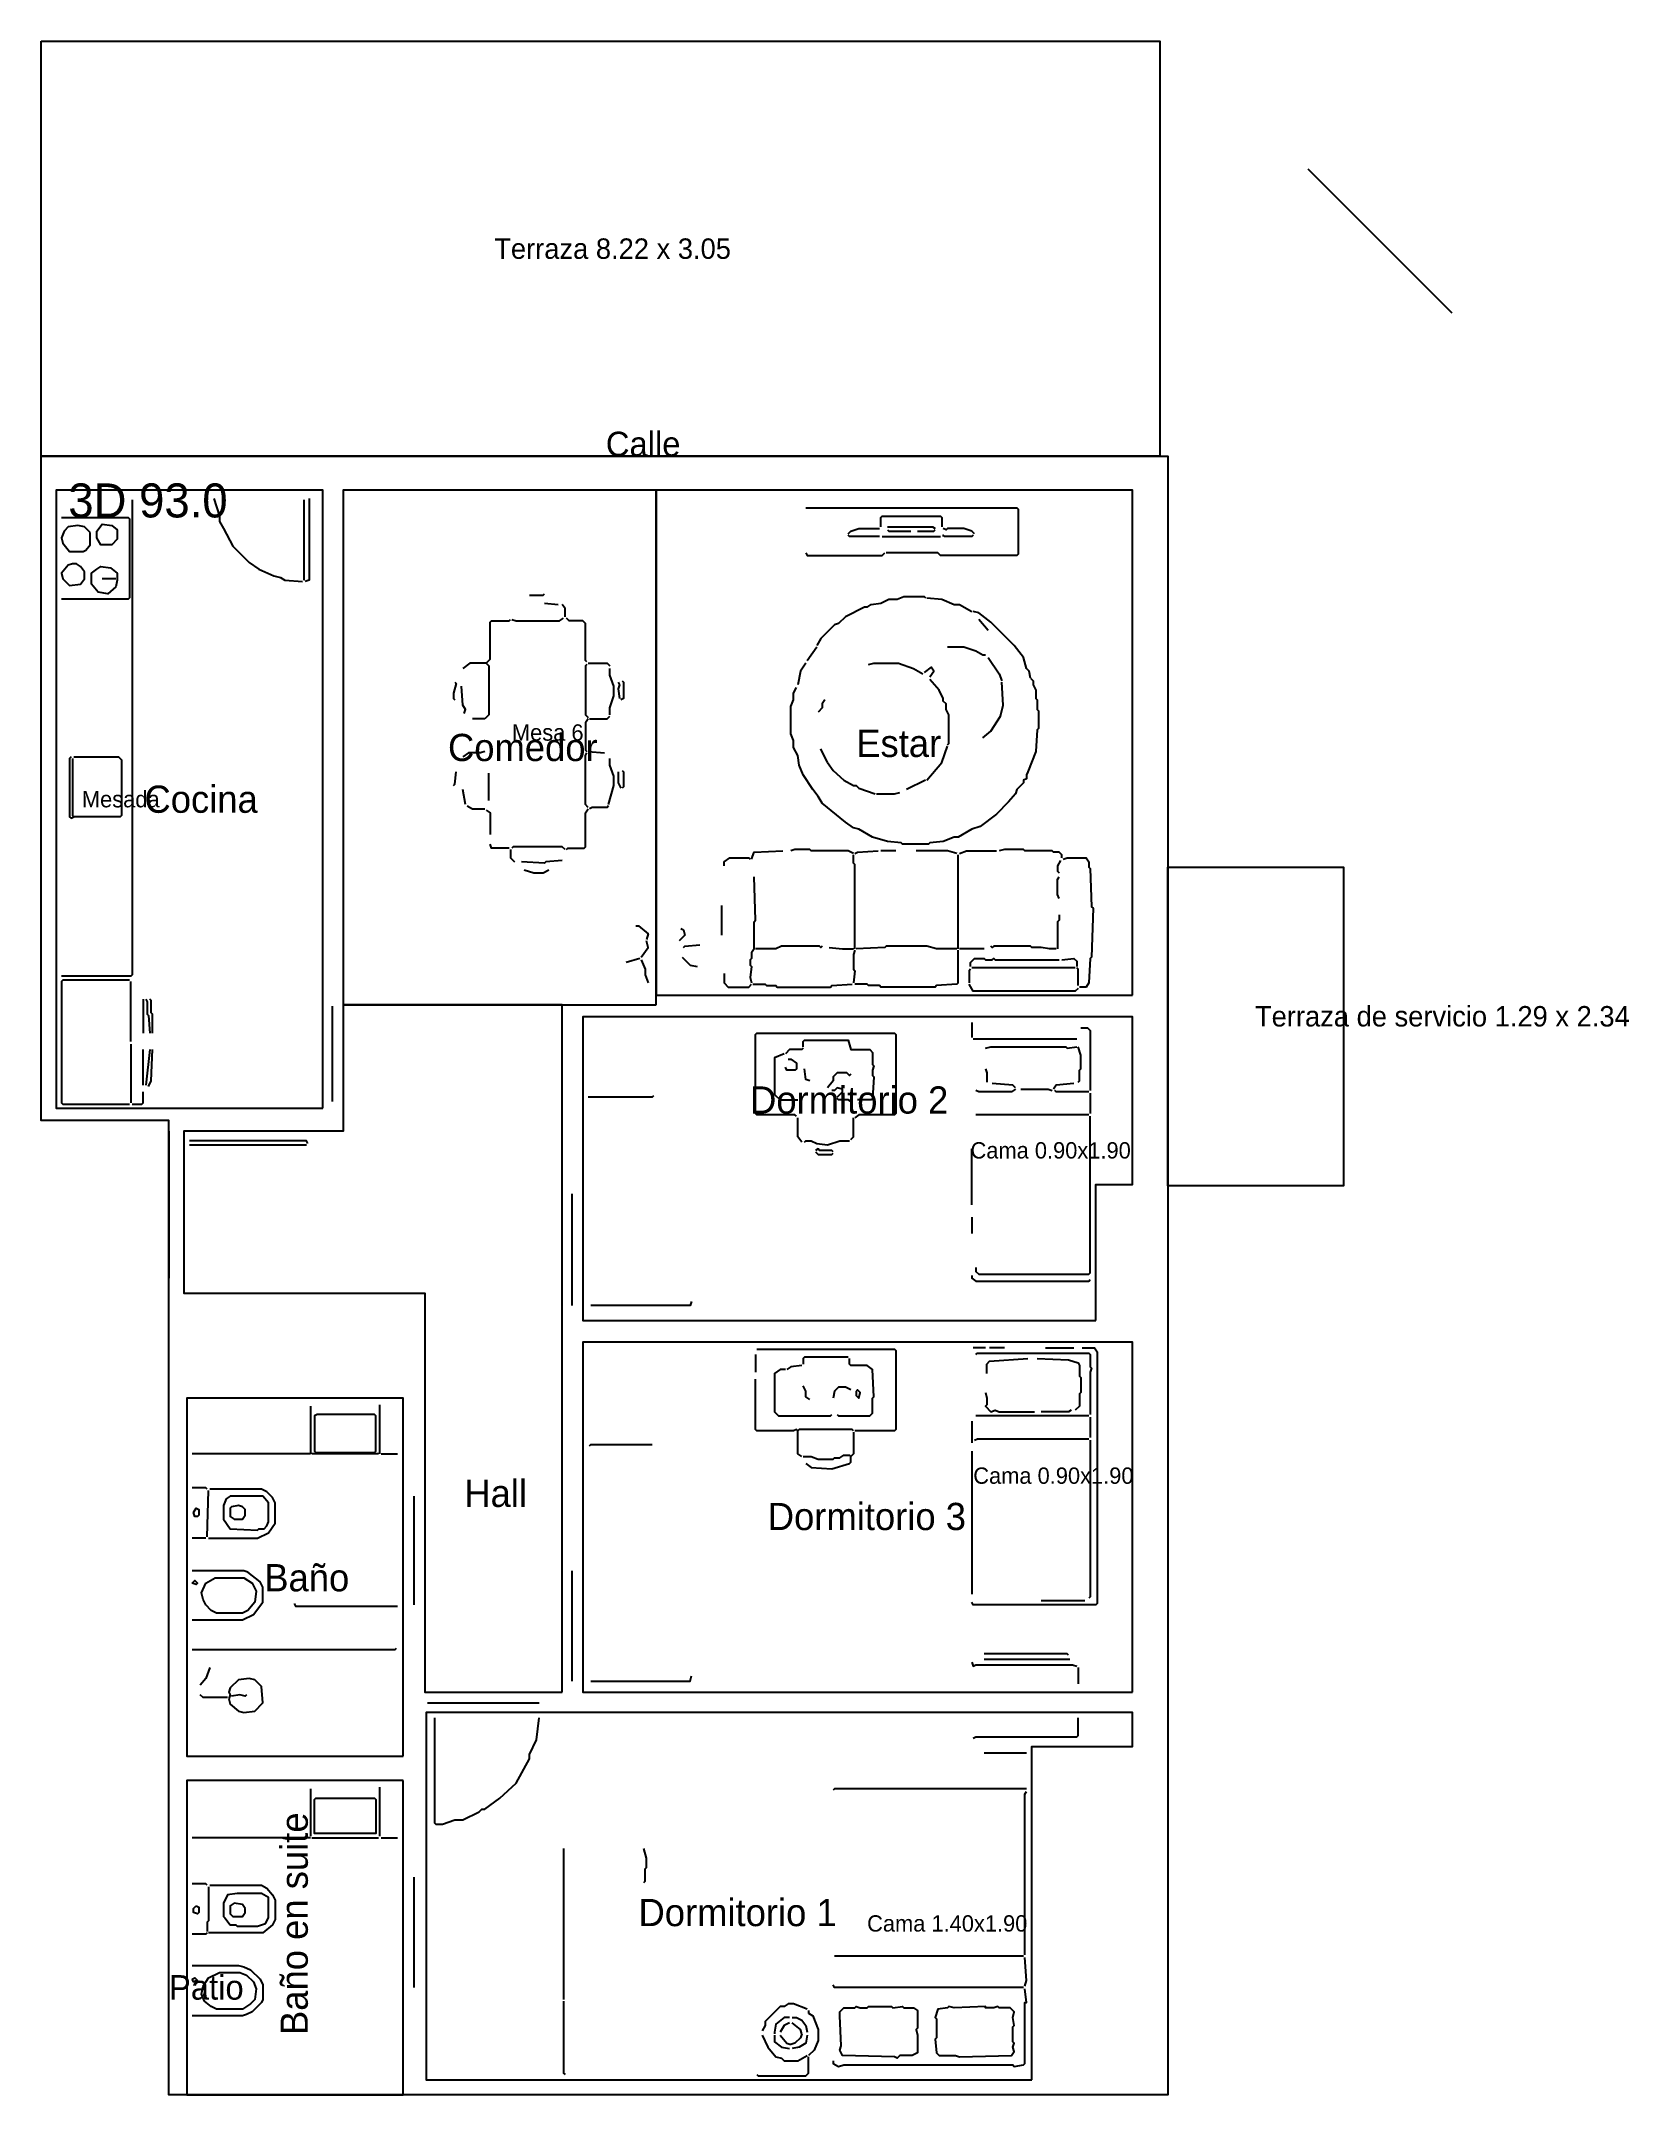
# Model space of a CAD drawing. Header units: metres. Extents: x 0 to 93.7, y 0 to 15.4.
# Drawn here: x 0 to 11.67, y 0 to 15.09 of the extents above; entities that cross this region are included whole.
import ezdxf

# ---------------------------------------------------------------- set-up
doc = ezdxf.new("R2010")
doc.units = ezdxf.units.M
for name, color, linetype in [('Trazo_Cotas', 9, 'Continuous'), ('Trazo_Entrada', 1, 'Continuous'), ('Trazo_Equipamiento', 8, 'Continuous'), ('Trazo_Estancias', 3, 'Continuous'), ('Trazo_Fachada', 30, 'Continuous'), ('Trazo_Norte', 1, 'Continuous'), ('Trazo_Puertas', 1, 'Continuous'), ('Trazo_Unidad', 7, 'Continuous'), ('Trazo_Ventanas', 5, 'Continuous')]:
    doc.layers.add(name, color=color, linetype=linetype)

msp = doc.modelspace()

# ---------------------------------------------------------------- texts
at = {"layer": 'Trazo_Cotas'}
for s, p in [('Terraza 8.22 x 3.05', (3.33, 13.49)), ('Terraza de servicio 1.29 x 2.34', (8.92, 7.85))]:
    msp.add_text(s, height=0.15, dxfattribs=at).set_placement(p)
at = {"layer": 'Trazo_Equipamiento', "color": 8}
for s, p in [('Mesa 6', (3.46, 9.95)), ('Mesada', (0.3, 9.46)), ('Cama 0.90x1.90', (6.83, 6.88)), ('Cama 0.90x1.90', (6.85, 4.49)), ('Cama 1.40x1.90', (6.07, 1.2))]:
    msp.add_text(s, height=0.12, dxfattribs=at).set_placement(p)
at = {"layer": 'Trazo_Estancias', "color": 40}
msp.add_text('Comedor', height=0.2, dxfattribs=at).set_placement((2.99, 9.8))
at = {"layer": 'Trazo_Estancias', "color": 2}
msp.add_text('Estar', height=0.2, dxfattribs=at).set_placement((5.99, 9.83))
at = {"layer": 'Trazo_Estancias', "color": 30}
msp.add_text('Cocina', height=0.2, dxfattribs=at).set_placement((0.76, 9.42))
at = {"layer": 'Trazo_Estancias', "color": 5}
for s, p in [('Dormitorio 2', (5.21, 7.21)), ('Dormitorio 3', (5.34, 4.15)), ('Dormitorio 1', (4.39, 1.24))]:
    msp.add_text(s, height=0.2, dxfattribs=at).set_placement(p)
at = {"layer": 'Trazo_Estancias', "color": 8}
msp.add_text('Hall', height=0.2, dxfattribs=at).set_placement((3.11, 4.32))
at = {"layer": 'Trazo_Estancias', "color": 4}
msp.add_text('Baño', height=0.2, dxfattribs=at).set_placement((1.64, 3.7))
msp.add_text('Baño en suite', height=0.2, rotation=90, dxfattribs=at).set_placement((1.96, 0.44))
at = {"layer": 'Trazo_Fachada'}
for s, p in [('Calle', (4.15, 12.04)), ('Patio', (0.94, 0.7))]:
    msp.add_text(s, height=0.18, dxfattribs=at).set_placement(p)
at = {"layer": 'Trazo_Unidad'}
msp.add_text('3D 93.0', height=0.25, dxfattribs=at).set_placement((0.2, 11.59))

# ---------------------------------------------------------------- linework, layer by layer
at = {"layer": 'Trazo_Cotas'}
for points in [[(0, 15.09), (8.22, 15.09), (8.22, 12.04), (0, 12.04)], [(8.28, 9.02), (9.57, 9.02), (9.57, 6.68), (8.28, 6.68)]]:
    msp.add_lwpolyline(points, close=True, dxfattribs=at)
at = {"layer": 'Trazo_Entrada'}
msp.add_line((0.94, 7.08), (0.94, 6), dxfattribs=at)
at = {"layer": 'Trazo_Equipamiento', "color": 8}
for p, q in [((1.93, 11.72), (1.93, 11.13)), ((0.55, 11.14), (0.45, 11.14)), ((0.66, 7.74), (0.66, 8.18)), ((0.75, 8.05), (0.75, 7.8)), ((0.66, 7.72), (0.66, 7.29)), ((0.75, 7.42), (0.75, 7.68)), ((0.8, 7.68), (0.77, 7.42)), ((1.98, 5.06), (1.98, 4.71)), ((2.49, 4.71), (2.49, 5.07)), ((1.98, 4.71), (1.11, 4.71)), ((2.48, 4.71), (1.99, 4.71)), ((2.5, 4.71), (2.62, 4.71)), ((1.22, 4.1), (1.23, 4.44)), ((1.21, 4.09), (1.11, 4.09)), ((1.98, 2.25), (1.98, 1.9)), ((2.49, 1.9), (2.49, 2.26)), ((1.98, 1.89), (1.11, 1.89)), ((1.99, 1.89), (2.48, 1.89)), ((2.5, 1.89), (2.62, 1.89))]:
    msp.add_line(p, q, dxfattribs=at)
at = {"layer": 'Trazo_Equipamiento', "color": 9}
for p, q in [((6.18, 11.45), (6.61, 11.45)), ((3.7, 10.96), (3.8, 10.95)), ((6.96, 10.76), (6.89, 10.84)), ((5.63, 10.54), (5.7, 10.64)), ((3.26, 10.11), (3.17, 10.11)), ((4.02, 9.87), (4.14, 9.86)), ((5.78, 9.79), (5.73, 9.89)), ((3.29, 9.51), (3.29, 9.71)), ((6.5, 9.66), (6.36, 9.59)), ((3.12, 9.48), (3.1, 9.59)), ((6.28, 9.14), (6.17, 9.14)), ((6.74, 8.42), (6.74, 9.11)), ((5, 8.74), (5, 8.52)), ((4.4, 8.35), (4.3, 8.32)), ((6.74, 8.17), (6.74, 8.41)), ((6.93, 8.42), (6.75, 8.42)), ((7.6, 8.28), (6.84, 8.28)), ((6.84, 7.88), (6.84, 7.77)), ((6.85, 7.76), (7.61, 7.76)), ((7.71, 7.36), (7.71, 7.21)), ((7.7, 7.2), (6.87, 7.2)), ((1.09, 6.98), (1.95, 6.98)), ((6.84, 6.54), (6.84, 6.95)), ((6.84, 6.45), (6.84, 6.33)), ((5.25, 5.44), (5.25, 5.31)), ((6.94, 5.49), (6.85, 5.49)), ((7.08, 5.49), (6.97, 5.49)), ((7.38, 5.49), (7.59, 5.49)), ((7.7, 4.99), (6.87, 4.99)), ((7.71, 4.98), (7.71, 4.83)), ((6.84, 4.95), (6.84, 4.79)), ((6.84, 4.73), (6.84, 3.68)), ((7.67, 3.63), (7.35, 3.63)), ((7.56, 3.2), (6.93, 3.2)), ((7.62, 3.14), (7.62, 3.02)), ((7.24, 2.51), (6.93, 2.51)), ((7.22, 1.02), (5.83, 1.02))]:
    msp.add_line(p, q, dxfattribs=at)
at = {"layer": 'Trazo_Equipamiento', "color": 8}
for points in [[(0.67, 11.72), (0.67, 8.23), (0.66, 8.22), (0.15, 8.22)], [(1.27, 11.73), (1.31, 11.6), (1.31, 11.56), (1.34, 11.51), (1.41, 11.38), (1.53, 11.26), (1.6, 11.21), (1.71, 11.16), (1.76, 11.15), (1.79, 11.13), (1.92, 11.12)], [(1.97, 11.73), (1.97, 11.13), (1.94, 11.12)], [(0.15, 11.59), (0.64, 11.59), (0.65, 11.58), (0.65, 11), (0.64, 10.99), (0.15, 10.99)], [(0.22, 9.83), (0.21, 9.82), (0.21, 9.39), (0.22, 9.38), (0.24, 9.39)], [(0.23, 9.82), (0.23, 9.4), (0.24, 9.39)], [(0.24, 9.83), (0.57, 9.83), (0.59, 9.81), (0.59, 9.4), (0.58, 9.39), (0.24, 9.39)], [(0.65, 8.19), (0.16, 8.19), (0.15, 8.18), (0.15, 7.29), (0.16, 7.28), (0.65, 7.28)], [(0.77, 8.05), (0.78, 8.03), (0.78, 7.94), (0.79, 7.93), (0.8, 7.8)], [(0.82, 7.8), (0.82, 7.94), (0.81, 7.95), (0.81, 8.04), (0.8, 8.05)], [(0.79, 7.41), (0.81, 7.45), (0.82, 7.68)], [(0.67, 7.28), (0.74, 7.28), (0.75, 7.29), (0.75, 7.37)], [(1.22, 4.45), (1.21, 4.46), (1.11, 4.46)], [(1.23, 4.09), (1.59, 4.09), (1.67, 4.13), (1.72, 4.2), (1.72, 4.35), (1.7, 4.39), (1.66, 4.43), (1.62, 4.45), (1.24, 4.45)], [(1.11, 3.49), (1.48, 3.49), (1.56, 3.53), (1.63, 3.62), (1.63, 3.73), (1.61, 3.77), (1.52, 3.84), (1.49, 3.85), (1.11, 3.85)], [(1.86, 3.61), (1.87, 3.59), (2.62, 3.59)], [(2.61, 3.28), (2.6, 3.27), (1.11, 3.27)], [(1.24, 3.14), (1.21, 3.06), (1.17, 3.01)], [(1.37, 2.92), (1.19, 2.92), (1.17, 2.94)], [(1.51, 2.94), (1.5, 2.93), (1.46, 2.94), (1.4, 2.93)], [(1.22, 1.54), (1.21, 1.55), (1.11, 1.55)], [(1.23, 1.53), (1.23, 1.28), (1.22, 1.27), (1.22, 1.2)], [(1.24, 1.54), (1.62, 1.54), (1.66, 1.52), (1.7, 1.47), (1.72, 1.43), (1.72, 1.29), (1.7, 1.25), (1.63, 1.19), (1.23, 1.19)], [(1.22, 1.19), (1.21, 1.18), (1.11, 1.18)], [(1.11, 0.95), (1.45, 0.95), (1.49, 0.94), (1.54, 0.92), (1.61, 0.85), (1.63, 0.81), (1.63, 0.7), (1.62, 0.68), (1.55, 0.61), (1.51, 0.59), (1.48, 0.58), (1.11, 0.58)]]:
    msp.add_lwpolyline(points, dxfattribs=at)
at = {"layer": 'Trazo_Equipamiento', "color": 9}
for points in [[(5.62, 11.66), (7.17, 11.66), (7.18, 11.65), (7.18, 11.32), (7.17, 11.31), (6.61, 11.31), (6.59, 11.33), (6.21, 11.33)], [(5.93, 11.47), (5.95, 11.49), (6.01, 11.51), (6.16, 11.51)], [(6.17, 11.52), (6.17, 11.59), (6.18, 11.6), (6.61, 11.6), (6.62, 11.59), (6.62, 11.52)], [(6.22, 11.52), (6.55, 11.52), (6.57, 11.51)], [(6.22, 11.5), (6.23, 11.49), (6.39, 11.49)], [(6.44, 11.49), (6.56, 11.49), (6.57, 11.5)], [(6.86, 11.47), (6.84, 11.49), (6.78, 11.51), (6.66, 11.51), (6.65, 11.5), (6.63, 11.51)], [(5.62, 11.33), (5.63, 11.31), (6.18, 11.31), (6.2, 11.33)], [(6.16, 11.45), (5.94, 11.45), (5.93, 11.46)], [(6.85, 11.46), (6.84, 11.45), (6.64, 11.45), (6.63, 11.46), (6.63, 11.45)], [(3.59, 11.02), (3.69, 11.02), (3.7, 11.03)], [(3.85, 10.86), (3.85, 10.92), (3.83, 10.95)], [(6.07, 10.93), (6.05, 10.93), (5.91, 10.86), (5.86, 10.81), (5.83, 10.8), (5.73, 10.7), (5.7, 10.65)], [(6.07, 10.93), (6.1, 10.95), (6.17, 10.96), (6.23, 10.99), (6.29, 10.99), (6.34, 11.01), (6.49, 11.01), (6.5, 11)], [(6.51, 11), (6.62, 10.99), (6.71, 10.95), (6.75, 10.95), (6.84, 10.9)], [(7.27, 10.41), (7.26, 10.46), (7.24, 10.48), (7.22, 10.56), (7.15, 10.65), (6.98, 10.82), (6.89, 10.89), (6.85, 10.9)], [(3.27, 10.52), (3.3, 10.55), (3.3, 10.82), (3.31, 10.83), (3.44, 10.83), (3.45, 10.84)], [(3.46, 10.84), (3.49, 10.83), (3.81, 10.83), (3.84, 10.85)], [(4.01, 10.53), (4, 10.54), (4, 10.81), (3.98, 10.83), (3.88, 10.83), (3.86, 10.85)], [(6.66, 10.64), (6.78, 10.64), (6.87, 10.61), (6.92, 10.58), (6.94, 10.58)], [(3.27, 10.52), (3.15, 10.52), (3.1, 10.48)], [(3.27, 10.52), (3.29, 10.5), (3.29, 10.14), (3.26, 10.11)], [(4.01, 10.51), (4, 10.5), (4, 10.14), (4.02, 10.12)], [(4.02, 10.52), (4.16, 10.52), (4.18, 10.5)], [(4.18, 10.14), (4.18, 10.19), (4.21, 10.28), (4.21, 10.35), (4.18, 10.43), (4.18, 10.48)], [(5.62, 10.52), (5.58, 10.46), (5.56, 10.36)], [(6.08, 10.51), (6.12, 10.52), (6.3, 10.52), (6.41, 10.48), (6.48, 10.44)], [(6.53, 10.42), (6.56, 10.46), (6.54, 10.49), (6.49, 10.45)], [(6.96, 10.56), (7.04, 10.44), (7.06, 10.39)], [(3.04, 10.38), (3.05, 10.37), (3.03, 10.3), (3.03, 10.26), (3.04, 10.25)], [(3.11, 10.15), (3.12, 10.18), (3.1, 10.21), (3.09, 10.35)], [(4.24, 10.38), (4.25, 10.36), (4.24, 10.33), (4.25, 10.26)], [(4.27, 10.39), (4.28, 10.38), (4.28, 10.26), (4.26, 10.25)], [(7.27, 10.41), (7.29, 10.39), (7.29, 10.36), (7.31, 10.32), (7.31, 10.26), (7.32, 10.25), (7.32, 10.18), (7.33, 10.17), (7.33, 10.04), (7.32, 10.03), (7.31, 9.87), (7.25, 9.72), (7.24, 9.7), (7.24, 9.67), (7.22, 9.66), (7.22, 9.64), (7.17, 9.59), (7.16, 9.56), (7.11, 9.5), (7.02, 9.41), (6.9, 9.32), (6.84, 9.3), (6.74, 9.24), (6.71, 9.24), (6.63, 9.21), (6.53, 9.2), (6.52, 9.19), (6.33, 9.19), (6.32, 9.2), (6.22, 9.21), (6.11, 9.24), (6.01, 9.3), (5.97, 9.31), (5.91, 9.35), (5.74, 9.49), (5.71, 9.54), (5.67, 9.59), (5.6, 9.7), (5.57, 9.77), (5.56, 9.84), (5.53, 9.9), (5.53, 9.95), (5.51, 10), (5.51, 10.2), (5.53, 10.25), (5.53, 10.3), (5.55, 10.34)], [(6.66, 9.92), (6.67, 9.93), (6.67, 10.14), (6.65, 10.18), (6.65, 10.22), (6.63, 10.24), (6.63, 10.26), (6.6, 10.32), (6.53, 10.4)], [(6.92, 9.97), (6.98, 10.02), (7.05, 10.13), (7.07, 10.21), (7.06, 10.38)], [(4.03, 10.11), (4.16, 10.11), (4.18, 10.13)], [(5.76, 10.25), (5.74, 10.22), (5.74, 10.19), (5.71, 10.16)], [(4.02, 10.11), (4, 10.08), (4, 9.88), (4.01, 9.87)], [(3.26, 9.87), (3.23, 9.86), (3.14, 9.86), (3.1, 9.83)], [(4.02, 9.46), (4, 9.48), (4, 9.84), (4.01, 9.86)], [(4.17, 9.48), (4.21, 9.62), (4.21, 9.69), (4.18, 9.77), (4.18, 9.82)], [(6.51, 9.66), (6.62, 9.79), (6.66, 9.91)], [(3.03, 9.62), (3.04, 9.63), (3.05, 9.72)], [(4.24, 9.72), (4.24, 9.64), (4.26, 9.6)], [(4.27, 9.73), (4.28, 9.72), (4.28, 9.61), (4.27, 9.6)], [(5.78, 9.79), (5.82, 9.73), (5.9, 9.66), (5.97, 9.62), (5.99, 9.62), (6.01, 9.6), (6.13, 9.56)], [(6.14, 9.56), (6.27, 9.56), (6.31, 9.57)], [(3.13, 9.47), (3.17, 9.45), (3.26, 9.45)], [(3.27, 9.44), (3.3, 9.42), (3.3, 9.26)], [(3.86, 9.15), (3.87, 9.16), (3.99, 9.16), (4, 9.17), (4, 9.42), (4.02, 9.45)], [(4.17, 9.47), (4.16, 9.46), (4.05, 9.46), (4.03, 9.45)], [(3.44, 9.16), (3.31, 9.16), (3.3, 9.19)], [(3.45, 9.15), (3.45, 9.09), (3.48, 9.06)], [(3.85, 9.15), (3.83, 9.17), (3.47, 9.17), (3.46, 9.16)], [(3.83, 9.07), (3.71, 9.06), (3.7, 9.05), (3.53, 9.06)], [(5.02, 9.03), (5.02, 9.06), (5.06, 9.09), (5.2, 9.09), (5.21, 9.08)], [(5.22, 9.08), (5.24, 9.13), (5.45, 9.14)], [(5.97, 9.12), (5.93, 9.14), (5.66, 9.14), (5.65, 9.15), (5.54, 9.15), (5.51, 9.14)], [(5.98, 8.42), (5.98, 9.04), (5.97, 9.05), (5.97, 9.11)], [(5.98, 9.12), (6, 9.13), (6.15, 9.14)], [(6.73, 9.12), (6.66, 9.14), (6.43, 9.14)], [(6.75, 9.12), (6.8, 9.14), (7.02, 9.14)], [(7.5, 9.09), (7.5, 9.11), (7.48, 9.13), (7.44, 9.13), (7.43, 9.14), (7.23, 9.14), (7.22, 9.15), (7.08, 9.15), (7.04, 9.14)], [(7.49, 9.07), (7.47, 9.03), (7.47, 8.99), (7.48, 8.98)], [(7.51, 9.08), (7.54, 9.09), (7.68, 9.09), (7.7, 9.06), (7.7, 9.02), (7.71, 9.01), (7.72, 8.73), (7.73, 8.72), (7.72, 8.36), (7.71, 8.35), (7.7, 8.17), (7.68, 8.14), (7.63, 8.14)], [(3.55, 9), (3.62, 8.98), (3.69, 8.98), (3.73, 9)], [(5.24, 8.42), (5.24, 8.62), (5.25, 8.63), (5.24, 8.95)], [(7.48, 8.79), (7.47, 8.82), (7.47, 8.93), (7.48, 8.95)], [(7.48, 8.67), (7.48, 8.63), (7.47, 8.62), (7.47, 8.42)], [(4.37, 8.59), (4.39, 8.59), (4.46, 8.53), (4.45, 8.49)], [(4.41, 8.36), (4.46, 8.43), (4.45, 8.48)], [(4.7, 8.57), (4.72, 8.56), (4.73, 8.52), (4.69, 8.48)], [(4.41, 8.34), (4.44, 8.27), (4.44, 8.23), (4.46, 8.17)], [(4.71, 8.36), (4.77, 8.3), (4.82, 8.29)], [(4.72, 8.43), (4.73, 8.44), (4.84, 8.45)], [(5.24, 8.42), (5.22, 8.39), (5.22, 8.35), (5.21, 8.34), (5.21, 8.3), (5.22, 8.29), (5.21, 8.21), (5.22, 8.17)], [(5.74, 8.44), (5.73, 8.43), (5.72, 8.44), (5.44, 8.44), (5.4, 8.42), (5.25, 8.42)], [(5.79, 8.43), (5.89, 8.42), (5.97, 8.42)], [(5.98, 8.41), (5.97, 8.38), (5.97, 8.27), (5.98, 8.26), (5.97, 8.17)], [(6.73, 8.42), (6.58, 8.42), (6.51, 8.44), (6.21, 8.44), (6.2, 8.43), (5.99, 8.42)], [(6.83, 8.29), (6.83, 8.32), (6.86, 8.35), (6.93, 8.35), (6.94, 8.34), (6.99, 8.34), (7, 8.35), (7.01, 8.34), (7.48, 8.34)], [(7.46, 8.42), (7.41, 8.42), (7.35, 8.43), (7.28, 8.43), (7.27, 8.44), (7, 8.44), (6.99, 8.43), (6.98, 8.44)], [(7.5, 8.34), (7.59, 8.35), (7.61, 8.33), (7.61, 8.29)], [(5.02, 8.24), (5.02, 8.17), (5.05, 8.14), (5.2, 8.14), (5.22, 8.16)], [(5.23, 8.16), (5.32, 8.16), (5.33, 8.15), (5.4, 8.15), (5.41, 8.14), (5.8, 8.14), (5.81, 8.15), (5.96, 8.16)], [(6.74, 8.17), (6.73, 8.16), (6.58, 8.15), (6.57, 8.14), (6.17, 8.14), (6.16, 8.15), (6.08, 8.15), (6.07, 8.16), (5.98, 8.16)], [(6.83, 8.27), (6.82, 8.26), (6.82, 8.17)], [(7.62, 8.13), (7.6, 8.11), (6.85, 8.11), (6.82, 8.16)], [(7.62, 8.15), (7.62, 8.27), (7.61, 8.28)], [(5.55, 7.19), (5.54, 7.2), (5.26, 7.2), (5.25, 7.21), (5.25, 7.79), (5.26, 7.8), (6.27, 7.8), (6.28, 7.79), (6.28, 7.21), (6.27, 7.2), (6.01, 7.2), (5.98, 7.18)], [(5.6, 7.7), (5.6, 7.74), (5.61, 7.75), (5.93, 7.75), (5.95, 7.68), (6.09, 7.68), (6.11, 7.66), (6.11, 7.57), (6.12, 7.56), (6.11, 7.53), (6.11, 7.49), (6.12, 7.48), (6.11, 7.32), (6.1, 7.31), (6, 7.31)], [(6.94, 7.69), (6.98, 7.7), (7.53, 7.7), (7.54, 7.69), (7.61, 7.7)], [(7.62, 7.44), (7.63, 7.45), (7.63, 7.53), (7.64, 7.54), (7.64, 7.64), (7.62, 7.7)], [(7.64, 7.84), (7.69, 7.84), (7.71, 7.82), (7.71, 7.38)], [(5.46, 7.65), (5.39, 7.62), (5.39, 7.35), (5.43, 7.31), (5.56, 7.31)], [(5.6, 7.69), (5.59, 7.68), (5.5, 7.68), (5.47, 7.65)], [(5.49, 7.61), (5.51, 7.61), (5.55, 7.58), (5.55, 7.54), (5.54, 7.53), (5.48, 7.53), (5.47, 7.55)], [(5.65, 7.45), (5.62, 7.46), (5.61, 7.54)], [(5.95, 7.5), (5.94, 7.49), (5.92, 7.51), (5.85, 7.51), (5.82, 7.48), (5.82, 7.45), (5.78, 7.4)], [(5.85, 7.33), (5.89, 7.37), (5.89, 7.39), (5.85, 7.4), (5.83, 7.38), (5.81, 7.38)], [(6.94, 7.54), (6.95, 7.51), (6.95, 7.44)], [(7.16, 7.4), (7.14, 7.42), (6.99, 7.43)], [(7.59, 7.43), (7.46, 7.42), (7.44, 7.39)], [(4.5, 7.34), (4.49, 7.33), (4.02, 7.33)], [(5.95, 7.3), (5.93, 7.31), (5.86, 7.31), (5.85, 7.32)], [(7.16, 7.39), (7.13, 7.37), (6.89, 7.37), (6.87, 7.38)], [(7.2, 7.39), (7.4, 7.39), (7.43, 7.38)], [(7.7, 7.37), (7.46, 7.37), (7.45, 7.38)], [(5.59, 7), (5.56, 7.04), (5.56, 7.18)], [(5.95, 7.02), (5.97, 7.04), (5.97, 7.18)], [(6.87, 6.08), (6.87, 6.05), (6.89, 6.03), (7.7, 6.03), (7.71, 6.04), (7.71, 7.19)], [(1.96, 6.99), (1.95, 7.01), (1.09, 7.01)], [(5.61, 7), (5.62, 7.01), (5.66, 7.01), (5.7, 6.99), (5.78, 6.98), (5.87, 7.01), (5.94, 7.01)], [(5.82, 6.93), (5.81, 6.94), (5.72, 6.94), (5.71, 6.95), (5.69, 6.94)], [(5.69, 6.93), (5.71, 6.91), (5.81, 6.91), (5.82, 6.92)], [(6.84, 6.02), (6.84, 6), (6.87, 5.98), (7.7, 5.98), (7.71, 5.99)], [(4.78, 5.83), (4.77, 5.8), (4.04, 5.8)], [(5.26, 5.48), (6.27, 5.48), (6.28, 5.47), (6.28, 4.89), (6.27, 4.88), (5.98, 4.88)], [(7.65, 5.49), (7.74, 5.49), (7.76, 5.46), (7.76, 3.61), (7.75, 3.6), (6.85, 3.6), (6.84, 3.62)], [(6.87, 5.44), (6.88, 5.45), (7.7, 5.45), (7.71, 5.44), (7.71, 5.35), (7.72, 5.34), (7.71, 5.31), (7.71, 5)], [(5.47, 5.33), (5.43, 5.33), (5.39, 5.3), (5.39, 5.02), (5.42, 4.99), (5.8, 4.99), (5.81, 5)], [(5.59, 5.36), (5.51, 5.35), (5.48, 5.33)], [(5.93, 5.42), (5.61, 5.42), (5.6, 5.41), (5.6, 5.37)], [(5.85, 5), (5.86, 4.99), (6.09, 4.99), (6.11, 5.01), (6.11, 5.12), (6.12, 5.13), (6.11, 5.33), (6.07, 5.36), (5.95, 5.36), (5.94, 5.37), (5.94, 5.41)], [(6.95, 5.3), (6.95, 5.37), (6.97, 5.39), (7.25, 5.41)], [(7.32, 5.41), (7.55, 5.4), (7.62, 5.38), (7.63, 5.36), (7.63, 5.28), (7.64, 5.27), (7.64, 5.16), (7.63, 5.15), (7.63, 5.06), (7.6, 5.03)], [(5.56, 4.88), (5.55, 4.89), (5.53, 4.88), (5.26, 4.88), (5.25, 4.89), (5.25, 5.26)], [(5.65, 5.11), (5.62, 5.13), (5.62, 5.17), (5.6, 5.21)], [(5.95, 5.18), (5.91, 5.2), (5.86, 5.2), (5.83, 5.17), (5.82, 5.12)], [(6.94, 5.16), (6.95, 5.12), (6.95, 5.07), (6.94, 5.06), (6.98, 5.02), (7.01, 5.03), (7.04, 5.02), (7.3, 5.02)], [(7.57, 5.03), (7.55, 5.02), (7.35, 5.02)], [(5.97, 4.88), (5.96, 4.89), (5.57, 4.89), (5.56, 4.88)], [(5.59, 4.69), (5.56, 4.71), (5.56, 4.88)], [(5.97, 4.87), (5.97, 4.71), (5.95, 4.69)], [(4.03, 4.77), (4.04, 4.78), (4.49, 4.78)], [(5.6, 4.69), (5.66, 4.69), (5.71, 4.67), (5.82, 4.67), (5.83, 4.68), (5.87, 4.68), (5.9, 4.7), (5.94, 4.7), (5.95, 4.69)], [(5.62, 4.64), (5.66, 4.61), (5.81, 4.6), (5.94, 4.64), (5.95, 4.65), (5.95, 4.69)], [(6.86, 4.81), (6.88, 4.82), (7.7, 4.82)], [(7.71, 4.81), (7.71, 3.66), (7.7, 3.65)], [(6.84, 3.18), (6.85, 3.15), (6.87, 3.16), (7.58, 3.16), (7.61, 3.15)], [(7.55, 3.23), (7.54, 3.24), (6.93, 3.24)], [(4.04, 3.04), (4.77, 3.04), (4.78, 3.08)], [(2.89, 2.77), (2.89, 2), (2.9, 1.99), (2.95, 1.99), (3.04, 2.02), (3.1, 2.02), (3.22, 2.08), (3.24, 2.1), (3.26, 2.1), (3.37, 2.18), (3.49, 2.29), (3.59, 2.47), (3.59, 2.5), (3.64, 2.61), (3.66, 2.77)], [(6.85, 2.62), (6.87, 2.63), (7.61, 2.63), (7.62, 2.64), (7.62, 2.77)], [(7.24, 2.25), (5.83, 2.25), (5.82, 2.24)], [(7.23, 1.03), (7.23, 2.21), (7.24, 2.23)], [(3.84, 1.81), (3.84, 0.71), (3.84, 0.7)], [(4.43, 1.56), (4.44, 1.57), (4.44, 1.66), (4.45, 1.67), (4.45, 1.74), (4.43, 1.81)], [(7.23, 0.8), (7.24, 0.84), (7.23, 1.01)], [(7.22, 0.79), (5.83, 0.79), (5.82, 0.81)], [(5.82, 0.25), (5.82, 0.23), (5.86, 0.21), (5.9, 0.22), (7.14, 0.22), (7.15, 0.21), (7.22, 0.22), (7.23, 0.23), (7.23, 0.68), (7.24, 0.68), (7.23, 0.78)], [(3.84, 0.69), (3.84, 0.16), (3.85, 0.15)], [(5.63, 0.63), (5.53, 0.67), (5.49, 0.67), (5.46, 0.65), (5.43, 0.65), (5.32, 0.54), (5.32, 0.51), (5.3, 0.47)], [(5.64, 0.62), (5.64, 0.6), (5.67, 0.58), (5.71, 0.48), (5.71, 0.4), (5.68, 0.33), (5.64, 0.29)], [(5.5, 0.57), (5.46, 0.57), (5.4, 0.52), (5.39, 0.46), (5.39, 0.45)], [(5.5, 0.53), (5.46, 0.51), (5.43, 0.46)], [(5.52, 0.57), (5.55, 0.57), (5.59, 0.55), (5.62, 0.51), (5.63, 0.46)], [(5.59, 0.45), (5.58, 0.48), (5.52, 0.53)], [(5.3, 0.44), (5.34, 0.35), (5.4, 0.28), (5.44, 0.27), (5.46, 0.25), (5.56, 0.25), (5.63, 0.29)], [(5.39, 0.44), (5.39, 0.39), (5.44, 0.35), (5.5, 0.34)], [(5.43, 0.44), (5.48, 0.38), (5.51, 0.37)], [(5.59, 0.45), (5.58, 0.42), (5.54, 0.38), (5.51, 0.37)], [(5.63, 0.44), (5.62, 0.38), (5.57, 0.35), (5.52, 0.34)], [(5.26, 0.15), (5.27, 0.14), (5.62, 0.14), (5.64, 0.16), (5.64, 0.28)]]:
    msp.add_lwpolyline(points, dxfattribs=at)
at = {"layer": 'Trazo_Equipamiento', "color": 8}
for points in [[(0.36, 11.48), (0.32, 11.52), (0.27, 11.53), (0.2, 11.52), (0.17, 11.49), (0.15, 11.44), (0.16, 11.4), (0.21, 11.34), (0.31, 11.34), (0.33, 11.35), (0.36, 11.39)], [(0.56, 11.43), (0.52, 11.39), (0.44, 11.39), (0.41, 11.44), (0.41, 11.49), (0.45, 11.54), (0.52, 11.53), (0.56, 11.5)], [(0.32, 11.19), (0.29, 11.23), (0.26, 11.25), (0.23, 11.25), (0.2, 11.24), (0.15, 11.18), (0.16, 11.14), (0.21, 11.09), (0.29, 11.1), (0.32, 11.14)], [(0.56, 11.13), (0.55, 11.08), (0.49, 11.03), (0.42, 11.04), (0.37, 11.1), (0.37, 11.18), (0.41, 11.21), (0.44, 11.23), (0.51, 11.22), (0.56, 11.18)], [(2.03, 5), (2.01, 4.99), (2.01, 4.73), (2.02, 4.72), (2.45, 4.72), (2.46, 4.73), (2.46, 4.99), (2.45, 5)], [(1.39, 4.4), (1.36, 4.38), (1.34, 4.33), (1.34, 4.23), (1.39, 4.16), (1.59, 4.15), (1.6, 4.16), (1.64, 4.16), (1.66, 4.18), (1.67, 4.21), (1.67, 4.35), (1.63, 4.4)], [(1.12, 4.28), (1.14, 4.31), (1.16, 4.3), (1.16, 4.26), (1.15, 4.25), (1.13, 4.25)], [(1.48, 4.32), (1.45, 4.33), (1.4, 4.32), (1.39, 4.31), (1.39, 4.25), (1.42, 4.23), (1.48, 4.23), (1.5, 4.26), (1.5, 4.3)], [(1.11, 3.76), (1.13, 3.78), (1.15, 3.76), (1.14, 3.75)], [(1.19, 3.64), (1.18, 3.69), (1.21, 3.76), (1.28, 3.8), (1.49, 3.8), (1.55, 3.76), (1.58, 3.7), (1.57, 3.62), (1.52, 3.56), (1.48, 3.54), (1.29, 3.54), (1.25, 3.56), (1.21, 3.6)], [(1.38, 2.91), (1.39, 2.87), (1.45, 2.82), (1.49, 2.81), (1.57, 2.82), (1.63, 2.88), (1.62, 3), (1.57, 3.05), (1.53, 3.06), (1.45, 3.05), (1.39, 2.99), (1.38, 2.96), (1.39, 2.94)], [(2.01, 2.17), (2.02, 2.18), (2.45, 2.18), (2.46, 2.17), (2.46, 1.92), (2.01, 1.92)], [(1.14, 1.39), (1.16, 1.38), (1.16, 1.34), (1.15, 1.33), (1.12, 1.34), (1.12, 1.37)], [(1.44, 1.48), (1.37, 1.47), (1.34, 1.41), (1.34, 1.31), (1.35, 1.3), (1.39, 1.25), (1.43, 1.25), (1.44, 1.24), (1.59, 1.24), (1.65, 1.26), (1.67, 1.3), (1.67, 1.45), (1.62, 1.48)], [(1.5, 1.37), (1.48, 1.4), (1.42, 1.41), (1.39, 1.39), (1.39, 1.33), (1.41, 1.31), (1.48, 1.31), (1.5, 1.34)], [(1.11, 0.85), (1.13, 0.86), (1.15, 0.84), (1.12, 0.83)], [(1.29, 0.63), (1.25, 0.65), (1.2, 0.69), (1.18, 0.74), (1.19, 0.8), (1.23, 0.86), (1.31, 0.9), (1.46, 0.9), (1.51, 0.88), (1.56, 0.83), (1.58, 0.78), (1.57, 0.7), (1.54, 0.67), (1.48, 0.63)]]:
    msp.add_lwpolyline(points, close=True, dxfattribs=at)
at = {"layer": 'Trazo_Equipamiento', "color": 9}
for points in [[(5.99, 5.17), (5.99, 5.14), (6.01, 5.12), (6.02, 5.16), (6, 5.18)], [(5.87, 0.58), (5.87, 0.61), (5.9, 0.64), (5.98, 0.64), (5.99, 0.65), (6.02, 0.64), (6.07, 0.64), (6.08, 0.65), (6.25, 0.65), (6.26, 0.64), (6.33, 0.65), (6.34, 0.64), (6.41, 0.64), (6.44, 0.62), (6.44, 0.49), (6.43, 0.48), (6.44, 0.44), (6.44, 0.31), (6.4, 0.29), (6.31, 0.29), (6.29, 0.27), (6.27, 0.28), (5.89, 0.29), (5.87, 0.33), (5.88, 0.36)], [(6.75, 0.28), (7.13, 0.29), (7.15, 0.32), (7.14, 0.35), (7.15, 0.38), (7.14, 0.39), (7.14, 0.5), (7.15, 0.51), (7.14, 0.57), (7.15, 0.61), (7.12, 0.64), (7.04, 0.64), (7.03, 0.65), (7, 0.64), (6.94, 0.64), (6.94, 0.65), (6.71, 0.64), (6.67, 0.65), (6.66, 0.64), (6.59, 0.63), (6.57, 0.57), (6.58, 0.56), (6.58, 0.42), (6.57, 0.41), (6.58, 0.31), (6.6, 0.29), (6.72, 0.29)]]:
    msp.add_lwpolyline(points, close=True, dxfattribs=at)
at = {"layer": 'Trazo_Estancias', "color": 30}
msp.add_lwpolyline([(2.07, 7.25), (2.07, 11.79), (0.11, 11.79), (0.11, 7.25)], close=True, dxfattribs=at)
at = {"layer": 'Trazo_Estancias', "color": 40}
msp.add_lwpolyline([(4.52, 8.01), (4.52, 11.79), (2.22, 11.79), (2.22, 8.01)], close=True, dxfattribs=at)
at = {"layer": 'Trazo_Estancias', "color": 2}
msp.add_lwpolyline([(8.02, 8.08), (8.02, 11.79), (4.52, 11.79), (4.52, 8.08)], close=True, dxfattribs=at)
at = {"layer": 'Trazo_Estancias', "color": 8}
msp.add_lwpolyline([(3.83, 2.96), (3.83, 8.01), (2.22, 8.01), (2.22, 7.08), (1.05, 7.08), (1.05, 5.89), (2.82, 5.89), (2.82, 2.96)], close=True, dxfattribs=at)
at = {"layer": 'Trazo_Estancias', "color": 5}
for points in [[(7.75, 5.69), (7.75, 6.69), (8.02, 6.69), (8.02, 7.92), (3.98, 7.92), (3.98, 5.69)], [(8.02, 2.96), (8.02, 5.53), (3.98, 5.53), (3.98, 2.96)], [(7.28, 0.11), (7.28, 2.56), (8.02, 2.56), (8.02, 2.81), (2.83, 2.81), (2.83, 0.11)]]:
    msp.add_lwpolyline(points, close=True, dxfattribs=at)
at = {"layer": 'Trazo_Estancias', "color": 4}
for points in [[(2.66, 2.49), (2.66, 5.12), (1.07, 5.12), (1.07, 2.49)], [(2.66, 2.31), (1.07, 2.31), (1.07, 0), (2.66, 0)]]:
    msp.add_lwpolyline(points, close=True, dxfattribs=at)
at = {"layer": 'Trazo_Fachada'}
for p, q in [((0.02, 12.04), (8.28, 12.04)), ((8.28, 12.04), (8.28, 0.02)), ((0.94, 0.02), (0.94, 1.38))]:
    msp.add_line(p, q, dxfattribs=at)
at = {"layer": 'Trazo_Norte'}
msp.add_line((10.37, 13.09), (9.31, 14.15), dxfattribs=at)
at = {"layer": 'Trazo_Puertas'}
for p, q in [((2.14, 8), (2.14, 7.3)), ((3.9, 6.62), (3.9, 5.8)), ((2.74, 4.4), (2.74, 3.6)), ((3.9, 3.85), (3.9, 3.04)), ((2.84, 2.88), (3.66, 2.88)), ((2.74, 1.6), (2.74, 0.79))]:
    msp.add_line(p, q, dxfattribs=at)
at = {"layer": 'Trazo_Unidad'}
msp.add_lwpolyline([(0, 12.04), (8.28, 12.04), (8.28, 0), (0.94, 0), (0.94, 7.16), (0, 7.16)], close=True, dxfattribs=at)
at = {"layer": 'Trazo_Ventanas'}
for p, q in [((1.22, 12.04), (2, 12.04)), ((2.31, 12.04), (7.97, 12.04)), ((8.28, 11.79), (8.28, 9.6)), ((8.28, 7.86), (8.28, 5.75)), ((8.28, 5.13), (8.28, 2.82)), ((8.28, 2.53), (8.28, 0.03))]:
    msp.add_line(p, q, dxfattribs=at)

msp.set_redraw_order([(e.dxf.handle, doc.entitydb.next_handle()) for e in msp.query("TEXT MTEXT ATTDEF DIMENSION ARC_DIMENSION")])  # texts and dimensions are drawn at this point

doc.saveas('drawing.dxf')
